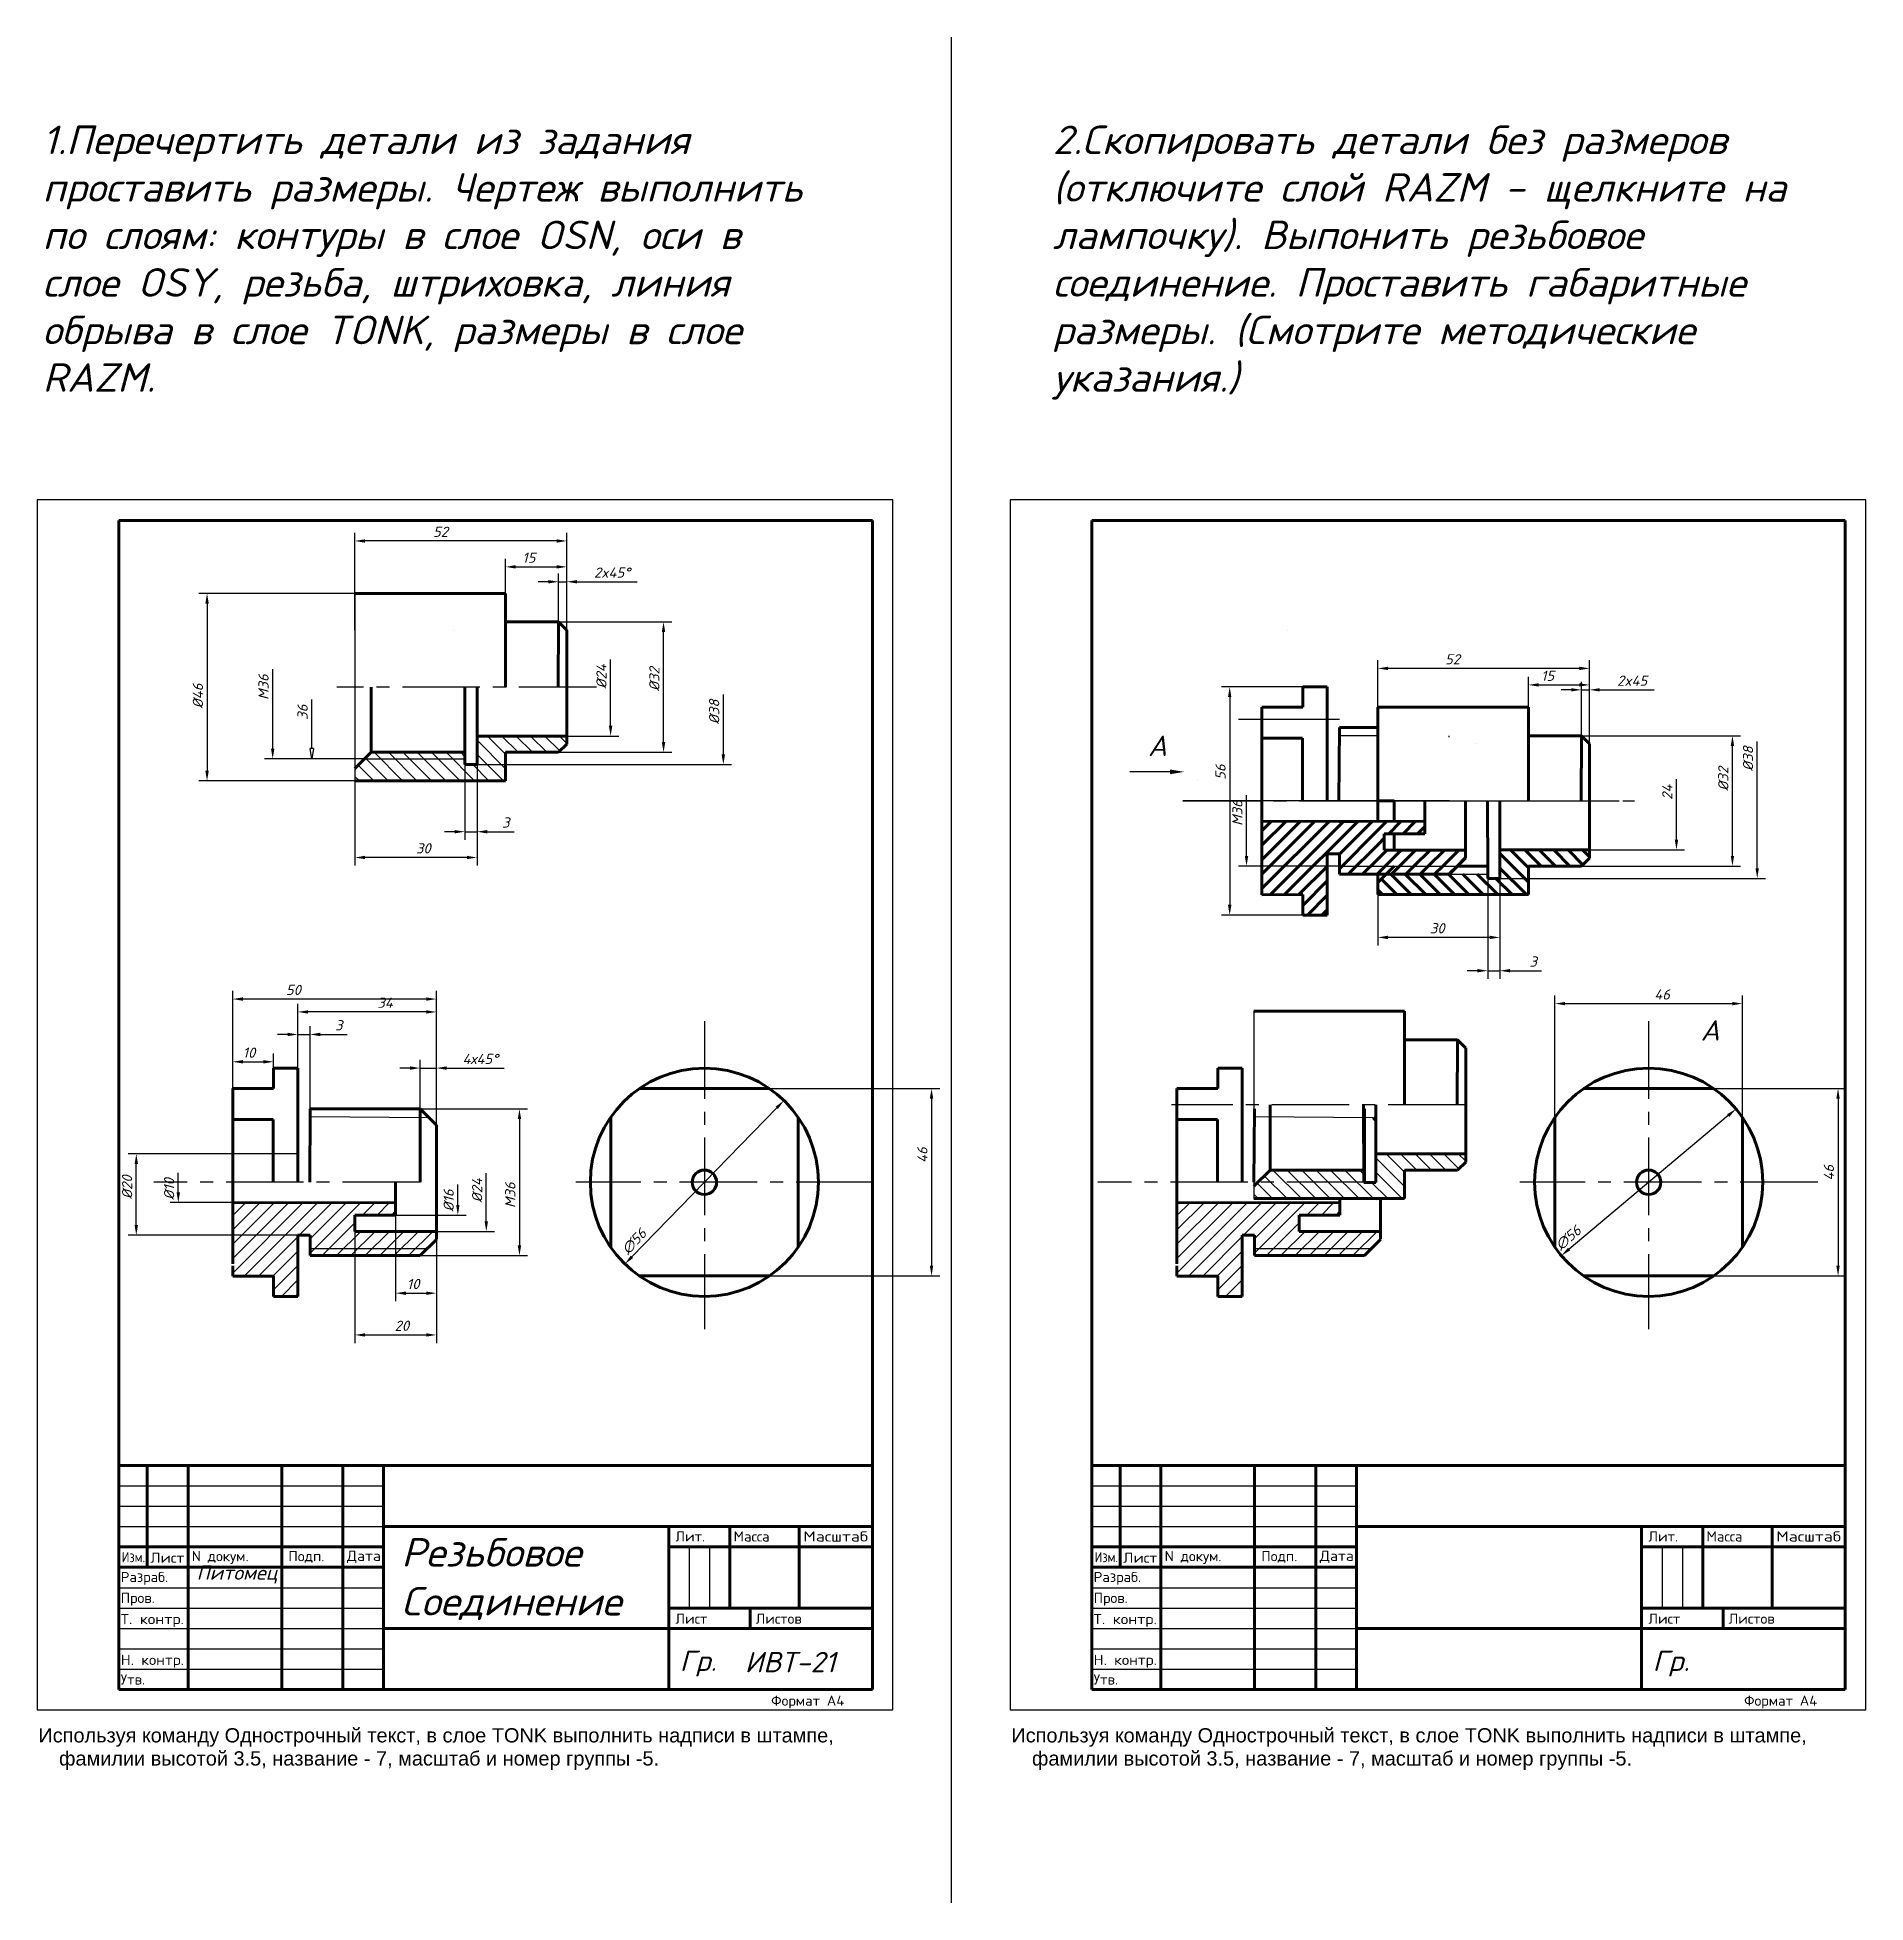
# Model space of a CAD drawing. Header units: millimetres. Extents: x 0 to 449, y -47 to 411.
import ezdxf
from ezdxf import colors
from ezdxf.entities.mleader import LeaderData, LeaderLine
from ezdxf.enums import TextEntityAlignment as Align
from ezdxf.math import Vec2, Vec3

# ---------------------------------------------------------------- set-up
doc = ezdxf.new("R2010")
doc.units = ezdxf.units.MM
doc.linetypes.add('CENTER2', pattern=[28.575, 19.05, -3.175, 3.175, -3.175])
for name, color, linetype, lineweight in [('OSN', 3, 'Continuous', 80), ('OSY', 2, 'CENTER2', 30), ('RAZM', 6, 'Continuous', 30), ('TONK', 1, 'Continuous', 30)]:
    doc.layers.add(name, color=color, linetype=linetype, lineweight=lineweight)
doc.styles.get("Standard").update_dxf_attribs({"font": 'arial.ttf'})
doc.styles.add('наклон', font='simplex.shx', dxfattribs={"oblique": 15})
doc.styles.add('прям', font='simplex.shx')
doc.dimstyles.new('разм', dxfattribs={"dimtxt": 2.5, "dimasz": 2.5, "dimexe": 2, "dimexo": 0, "dimgap": 1, "dimtad": 1, "dimdec": 1, "dimtxsty": 'наклон', "dimcen": 2.5, "dimadec": 0, "dimazin": 0, "dimtfac": 1, "dimtdec": 1, "dimtmove": 0, "dimatfit": 2, "dimfxl": 1, "dimarcsym": 0})
doc.dimstyles.new('разм$3', dxfattribs={"dimtxt": 2.5, "dimasz": 2.5, "dimexe": 2, "dimexo": 0, "dimgap": 1, "dimtad": 1, "dimtoh": 1, "dimdec": 1, "dimtxsty": 'наклон', "dimcen": 2.5, "dimadec": 0, "dimazin": 0, "dimtfac": 1, "dimtdec": 1, "dimtmove": 0, "dimatfit": 2, "dimfxl": 1, "dimarcsym": 0})
pattern_1 = [(45, (0, 0), (-1.767767, 1.767767), [])]

msp = doc.modelspace()

# ---------------------------------------------------------------- texts
at = {"color": 4, "style": 'наклон', "oblique": 15}
for p in [(272.65, 234.16), (408.32, 164.3)]:
    msp.add_text('А', height=5, dxfattribs=at).set_placement(p)
at = {"layer": 'TONK', "style": 'наклон', "oblique": 15}
for s, height, p in [('Резьбовое', 7, (89.34, 35.17)), ('Питомец', 3.5, (39.09, 31.94)), ('Соединение', 7, (89.34, 23.17)), ('Гр. ', 5, (157.69, 9.56)), ('ИВТ-21', 5, (173.65, 9.23)), ('Гр. ', 5, (396.52, 9.56))]:
    msp.add_text(s, height=height, dxfattribs=at).set_placement(p)
at = {"layer": 'TONK', "style": 'прям'}
for s, p in [('Лит.', (156.64, 41.33)), ('Масса', (170.92, 41.33)), ('Лит.', (395.48, 41.33)), ('Масса', (409.76, 41.33)), ('N докум.', (37.9, 36.49)), ('Подп.', (61.64, 36.49)), ('N докум.', (276.74, 36.49)), ('Подп.', (300.48, 36.49)), ('Разраб.', (20.47, 31.37)), ('Разраб.', (259.31, 31.37)), ('Пров.', (20.47, 26.24)), ('Пров.', (259.31, 26.24)), ('Лист', (156.64, 21.14)), ('Листов', (176.34, 21.14)), ('Лист', (395.48, 21.14)), ('Листов', (415.18, 21.14)), ('Утв.', (20.47, 6.22)), ('Утв.', (259.31, 6.22)), ('Формат А4', (180.14, 1.02)), ('Формат А4', (418.98, 1.02))]:
    msp.add_text(s, height=2.5, dxfattribs=at).set_placement(p)
for s, width, p, p2 in [('Масштаб', 0.8667, (188.06, 41.33), (203.95, 41.33)), ('Масштаб', 0.8667, (426.9, 41.33), (442.79, 41.33)), ('Изм.', 0.806012, (20.71, 36.25), (26.46, 36.25)), ('Лист', 0.835981, (27.73, 36.1), (36.08, 36.1)), ('Дата', 0.780249, (75.99, 36.57), (84.35, 36.57)), ('Изм.', 0.806012, (259.54, 36.25), (265.3, 36.25)), ('Лист', 0.835981, (266.56, 36.1), (274.92, 36.1)), ('Дата', 0.780249, (314.83, 36.57), (323.19, 36.57)), ('Т. контр.', 0.881809, (20.47, 21.04), (36.01, 21.04)), ('Т. контр.', 0.881809, (259.31, 21.04), (274.84, 21.04)), ('Н. контр.', 0.847453, (20.47, 11.03), (36.01, 11.03)), ('Н. контр.', 0.847453, (259.31, 11.03), (274.84, 11.03))]:
    msp.add_text(s, height=2.5, dxfattribs=dict(at, width=width)).set_placement(p, p2, align=Align.FIT)
at = {"layer": 'TONK'}
for s, p in [('   Используя команду Однострочный текст, в слое TONK выполнить надписи в штампе,', (-3.8, -7.99)), ('   Используя команду Однострочный текст, в слое TONK выполнить надписи в штампе,', (235.04, -7.99)), (' фамилии высотой 3.5, название - 7, масштаб и номер группы -5. ', (3.98, -13.66)), (' фамилии высотой 3.5, название - 7, масштаб и номер группы -5. ', (242.82, -13.66))]:
    msp.add_text(s, height=3.5, dxfattribs=at).set_placement(p)
at = {"layer": 'TONK', "char_height": 7, "attachment_point": 1, "style": 'наклон'}
for s, insert in [('1.Перечертить детали из задания\\Pпроставить размеры. Чертеж выполнить по слоям: контуры в слое OSN, оси в слое OSY, резьба, штриховка, линия обрыва в слое TONK, размеры в слое RAZM.', (1.29, 388.91)), ('2.Скопировать детали без размеров (отключите слой RAZM - щелкните на лампочку). Выпонить резьбовое соединение. Проставить габаритные размеры. (Смотрите методические указания.)', (249.29, 388.91))]:
    msp.add_mtext_dynamic_manual_height_columns(s, width=204.5532, gutter_width=35, heights=[0], dxfattribs=dict(at, insert=insert))

# ---------------------------------------------------------------- blocks, each defined once
blk = doc.blocks.new('*D1')
at = {"layer": 'Defpoints', "color": 0, "transparency": 16777216}
for p in [(77.97, 274.06), (41.67, 228.06), (77.97, 228.06)]:
    blk.add_point(p, dxfattribs=at)
at = {"layer": 'RAZM', "color": 0, "lineweight": -2, "transparency": 16777216}
for p, q in [((77.97, 274.06), (39.67, 274.06)), ((41.67, 271.56), (41.67, 230.56)), ((77.97, 228.06), (39.67, 228.06))]:
    blk.add_line(p, q, dxfattribs=at)
at = {"layer": 'RAZM', "color": 0, "transparency": 16777216}
for points in [[(41.25, 271.56), (42.09, 271.56), (41.67, 274.06)], [(41.25, 230.56), (42.09, 230.56), (41.67, 228.06)]]:
    blk.add_solid(points, dxfattribs=at)
at = {"layer": 'RAZM', "color": 0, "transparency": 16777216, "insert": (39.42, 248.87), "char_height": 2.5, "attachment_point": 5, "rotation": 90, "style": 'наклон'}
blk.add_mtext('%%C46', dxfattribs=at)
blk = doc.blocks.new('*D2')
at = {"layer": 'Defpoints', "color": 0, "transparency": 16777216}
for p in [(102.17, 263.04), (140.74, 263.04), (129.97, 239.06)]:
    blk.add_point(p, dxfattribs=at)
at = {"layer": 'RAZM', "color": 0, "lineweight": -2, "transparency": 16777216}
for p, q in [((140.74, 241.56), (140.74, 257.87)), ((129.97, 239.06), (142.74, 239.06))]:
    blk.add_line(p, q, dxfattribs=at)
at = {"layer": 'RAZM', "color": 0, "transparency": 16777216}
blk.add_solid([(140.32, 241.56), (141.15, 241.56), (140.74, 239.06)], dxfattribs=at)
at = {"layer": 'RAZM', "color": 0, "transparency": 16777216, "insert": (138.49, 253.66), "char_height": 2.5, "attachment_point": 5, "rotation": 90, "style": 'наклон'}
blk.add_mtext('%%C24', dxfattribs=at)
blk = doc.blocks.new('*D3')
at = {"layer": 'Defpoints', "color": 0, "transparency": 16777216}
for p in [(80.15, 270.02), (168.41, 270.02), (107.95, 232.04)]:
    blk.add_point(p, dxfattribs=at)
at = {"layer": 'RAZM', "color": 0, "lineweight": -2, "transparency": 16777216}
for p, q in [((168.41, 234.54), (168.41, 249.22)), ((107.95, 232.04), (170.41, 232.04))]:
    blk.add_line(p, q, dxfattribs=at)
at = {"layer": 'RAZM', "color": 0, "transparency": 16777216}
blk.add_solid([(167.99, 234.54), (168.82, 234.54), (168.41, 232.04)], dxfattribs=at)
at = {"layer": 'RAZM', "color": 0, "transparency": 16777216, "insert": (166.16, 244.96), "char_height": 2.5, "attachment_point": 5, "rotation": 90, "style": 'наклон'}
blk.add_mtext('%%C38', dxfattribs=at)
blk = doc.blocks.new('*D4')
at = {"layer": 'Defpoints', "color": 0, "transparency": 16777216}
for p in [(127.97, 267.06), (153.73, 267.06), (127.97, 235.06)]:
    blk.add_point(p, dxfattribs=at)
at = {"layer": 'RAZM', "color": 0, "lineweight": -2, "transparency": 16777216}
for p, q in [((127.97, 267.06), (155.73, 267.06)), ((153.73, 237.56), (153.73, 264.56)), ((127.97, 235.06), (155.73, 235.06))]:
    blk.add_line(p, q, dxfattribs=at)
at = {"layer": 'RAZM', "color": 0, "transparency": 16777216}
for points in [[(153.31, 264.56), (154.15, 264.56), (153.73, 267.06)], [(153.31, 237.56), (154.15, 237.56), (153.73, 235.06)]]:
    blk.add_solid(points, dxfattribs=at)
at = {"layer": 'RAZM', "color": 0, "transparency": 16777216, "insert": (151.48, 253.02), "char_height": 2.5, "attachment_point": 5, "rotation": 90, "style": 'наклон'}
blk.add_mtext('%%C32', dxfattribs=at)
blk = doc.blocks.new('*D5')
at = {"layer": 'Defpoints', "color": 0, "transparency": 16777216}
for p in [(77.97, 286.94), (77.97, 265.08), (129.96, 265.08)]:
    blk.add_point(p, dxfattribs=at)
at = {"layer": 'RAZM', "color": 0, "lineweight": -2, "transparency": 16777216}
for p, q in [((77.97, 265.08), (77.97, 288.94)), ((129.96, 265.08), (129.96, 288.94)), ((127.46, 286.94), (80.47, 286.94))]:
    blk.add_line(p, q, dxfattribs=at)
at = {"layer": 'RAZM', "color": 0, "transparency": 16777216}
for points in [[(80.47, 287.35), (80.47, 286.52), (77.97, 286.94)], [(127.46, 287.35), (127.46, 286.52), (129.96, 286.94)]]:
    blk.add_solid(points, dxfattribs=at)
at = {"layer": 'RAZM', "color": 0, "transparency": 16777216, "insert": (98.99, 289.19), "char_height": 2.5, "attachment_point": 5, "style": 'наклон'}
blk.add_mtext('52', dxfattribs=at)
blk = doc.blocks.new('*D6')
at = {"layer": 'Defpoints', "color": 0, "transparency": 16777216}
for p in [(129.96, 280.58), (114.97, 267.06), (129.96, 267.06)]:
    blk.add_point(p, dxfattribs=at)
at = {"layer": 'RAZM', "color": 0, "lineweight": -2, "transparency": 16777216}
for p, q in [((114.97, 267.06), (114.97, 282.58)), ((117.47, 280.58), (127.46, 280.58)), ((129.96, 267.06), (129.96, 282.58))]:
    blk.add_line(p, q, dxfattribs=at)
at = {"layer": 'RAZM', "color": 0, "transparency": 16777216}
for points in [[(117.47, 281), (117.47, 280.16), (114.97, 280.58)], [(127.46, 281), (127.46, 280.16), (129.96, 280.58)]]:
    blk.add_solid(points, dxfattribs=at)
at = {"layer": 'RAZM', "color": 0, "transparency": 16777216, "insert": (120.67, 282.83), "char_height": 2.5, "attachment_point": 5, "style": 'наклон'}
blk.add_mtext('15', dxfattribs=at)
blk = doc.blocks.new('*D7')
at = {"layer": 'Defpoints', "color": 0, "transparency": 16777216}
for p in [(129.96, 276.93), (127.97, 267.06), (129.96, 267.06)]:
    blk.add_point(p, dxfattribs=at)
at = {"layer": 'RAZM', "color": 0, "lineweight": -2, "transparency": 16777216}
for p, q in [((125.47, 276.93), (122.97, 276.93)), ((127.97, 267.06), (127.97, 278.93)), ((127.97, 276.93), (129.96, 276.93)), ((129.96, 267.06), (129.96, 278.93)), ((132.46, 276.93), (147.27, 276.93))]:
    blk.add_line(p, q, dxfattribs=at)
at = {"layer": 'RAZM', "color": 0, "transparency": 16777216}
for points in [[(125.47, 277.34), (125.47, 276.51), (127.97, 276.93)], [(132.46, 277.34), (132.46, 276.51), (129.96, 276.93)]]:
    blk.add_solid(points, dxfattribs=at)
at = {"layer": 'RAZM', "color": 0, "transparency": 16777216, "insert": (141.11, 279.18), "char_height": 2.5, "attachment_point": 5, "style": 'наклон'}
blk.add_mtext('2x45%%D', dxfattribs=at)
blk = doc.blocks.new('_ClosedBlank')
at = {"color": 0, "linetype": 'ByBlock', "lineweight": -2}
for p, q in [((-1, 0.17), (0, 0)), ((-1, 0.17), (-1, -0.17)), ((0, 0), (-1, -0.17))]:
    blk.add_line(p, q, dxfattribs=at)
blk = doc.blocks.new('*D8')
at = {"layer": 'Defpoints', "color": 0, "transparency": 16777216}
for p in [(67.37, 269.5), (104.95, 269.5), (80.38, 233.47)]:
    blk.add_point(p, dxfattribs=at)
at = {"layer": 'RAZM', "color": 0, "lineweight": -2, "transparency": 16777216}
for p, q in [((67.37, 235.97), (67.37, 248.01)), ((80.38, 233.47), (65.37, 233.47))]:
    blk.add_line(p, q, dxfattribs=at)
at = {"layer": 'RAZM', "color": 0, "lineweight": -2, "transparency": 16777216, "xscale": 2.5, "yscale": 2.5, "zscale": 2.5, "rotation": 270}
blk.add_blockref('_ClosedBlank', (67.37, 233.47), dxfattribs=at)
at = {"layer": 'RAZM', "color": 0, "transparency": 16777216, "insert": (65.12, 244.89), "char_height": 2.5, "attachment_point": 5, "rotation": 90, "style": 'наклон'}
blk.add_mtext('36', dxfattribs=at)
blk = doc.blocks.new('*D10')
at = {"layer": 'Defpoints', "color": 0, "transparency": 16777216}
for p in [(77.97, 232.04), (107.95, 232.04), (77.97, 209.24)]:
    blk.add_point(p, dxfattribs=at)
at = {"layer": 'RAZM', "color": 0, "lineweight": -2, "transparency": 16777216}
for p, q in [((77.97, 232.04), (77.97, 207.24)), ((107.95, 232.04), (107.95, 207.24)), ((105.45, 209.24), (80.47, 209.24))]:
    blk.add_line(p, q, dxfattribs=at)
at = {"layer": 'RAZM', "color": 0, "transparency": 16777216}
for points in [[(80.47, 209.66), (80.47, 208.83), (77.97, 209.24)], [(105.45, 209.66), (105.45, 208.83), (107.95, 209.24)]]:
    blk.add_solid(points, dxfattribs=at)
at = {"layer": 'RAZM', "color": 0, "transparency": 16777216, "insert": (94.76, 211.49), "char_height": 2.5, "attachment_point": 5, "style": 'наклон'}
blk.add_mtext('30', dxfattribs=at)
blk = doc.blocks.new('*D11')
at = {"layer": 'Defpoints', "color": 0, "transparency": 16777216}
for p in [(104.95, 232.04), (107.95, 232.04), (104.95, 215.57)]:
    blk.add_point(p, dxfattribs=at)
at = {"layer": 'RAZM', "color": 0, "lineweight": -2, "transparency": 16777216}
for p, q in [((104.95, 232.04), (104.95, 213.57)), ((107.95, 232.04), (107.95, 213.57)), ((102.45, 215.57), (99.95, 215.57)), ((104.95, 215.57), (107.95, 215.57)), ((110.45, 215.57), (117.04, 215.57))]:
    blk.add_line(p, q, dxfattribs=at)
at = {"layer": 'RAZM', "color": 0, "transparency": 16777216}
for points in [[(102.45, 215.98), (102.45, 215.15), (104.95, 215.57)], [(110.45, 215.98), (110.45, 215.15), (107.95, 215.57)]]:
    blk.add_solid(points, dxfattribs=at)
at = {"layer": 'RAZM', "color": 0, "transparency": 16777216, "insert": (115, 217.82), "char_height": 2.5, "attachment_point": 5, "style": 'наклон'}
blk.add_mtext('3', dxfattribs=at)
blk = doc.blocks.new('*D13')
at = {"layer": 'Defpoints', "color": 0, "transparency": 16777216}
for p in [(179.73, 152.51), (179.73, 106.51), (219.52, 106.51)]:
    blk.add_point(p, dxfattribs=at)
at = {"layer": 'RAZM', "color": 0, "lineweight": -2, "transparency": 16777216}
for p, q in [((179.73, 152.51), (221.52, 152.51)), ((219.52, 150.01), (219.52, 109.01)), ((179.73, 106.51), (221.52, 106.51))]:
    blk.add_line(p, q, dxfattribs=at)
at = {"layer": 'RAZM', "color": 0, "transparency": 16777216}
for points in [[(219.1, 150.01), (219.94, 150.01), (219.52, 152.51)], [(219.1, 109.01), (219.93, 109.01), (219.52, 106.51)]]:
    blk.add_solid(points, dxfattribs=at)
at = {"layer": 'RAZM', "color": 0, "transparency": 16777216, "insert": (217.27, 136.18), "char_height": 2.5, "attachment_point": 5, "rotation": 89.9993, "style": 'наклон'}
blk.add_mtext('46', dxfattribs=at)
blk = doc.blocks.new('*D14')
at = {"layer": 'Defpoints', "color": 0, "transparency": 16777216}
for p in [(183.28, 149.58), (144.24, 109.44)]:
    blk.add_point(p, dxfattribs=at)
at = {"layer": 'RAZM', "color": 0, "lineweight": -2, "transparency": 16777216}
blk.add_line((181.54, 147.79), (145.98, 111.23), dxfattribs=at)
at = {"layer": 'RAZM', "color": 0, "transparency": 16777216}
for points in [[(181.24, 148.08), (181.83, 147.5), (183.28, 149.58)], [(145.68, 111.52), (146.28, 110.94), (144.24, 109.44)]]:
    blk.add_solid(points, dxfattribs=at)
at = {"layer": 'RAZM', "color": 0, "transparency": 16777216, "insert": (146.51, 115), "char_height": 2.5, "attachment_point": 5, "rotation": 45.7964, "style": 'наклон'}
blk.add_mtext('∅56', dxfattribs=at)
blk = doc.blocks.new('*D15')
at = {"layer": 'Defpoints', "color": 0, "transparency": 16777216}
for p in [(34.61, 134.51), (47.96, 134.51), (47.96, 124.51)]:
    blk.add_point(p, dxfattribs=at)
at = {"layer": 'RAZM', "color": 0, "lineweight": -2, "transparency": 16777216}
for p, q in [((34.61, 127.01), (34.61, 131.87)), ((47.96, 124.51), (32.61, 124.51))]:
    blk.add_line(p, q, dxfattribs=at)
at = {"layer": 'RAZM', "color": 0, "transparency": 16777216}
blk.add_solid([(34.2, 127.01), (35.03, 127.01), (34.61, 124.51)], dxfattribs=at)
at = {"layer": 'RAZM', "color": 0, "transparency": 16777216, "insert": (32.36, 127.86), "char_height": 2.5, "attachment_point": 5, "rotation": 90, "style": 'наклон'}
blk.add_mtext('%%C10', dxfattribs=at)
blk = doc.blocks.new('*D16')
at = {"layer": 'Defpoints', "color": 0, "transparency": 16777216}
for p in [(24.3, 136.47), (63.96, 136.47), (63.96, 116.5)]:
    blk.add_point(p, dxfattribs=at)
at = {"layer": 'RAZM', "color": 0, "lineweight": -2, "transparency": 16777216}
for p, q in [((63.96, 136.47), (22.3, 136.47)), ((24.3, 119), (24.3, 133.97)), ((63.96, 116.5), (22.3, 116.5))]:
    blk.add_line(p, q, dxfattribs=at)
at = {"layer": 'RAZM', "color": 0, "transparency": 16777216}
for points in [[(23.88, 133.97), (24.72, 133.97), (24.3, 136.47)], [(23.88, 119), (24.72, 119), (24.3, 116.5)]]:
    blk.add_solid(points, dxfattribs=at)
at = {"layer": 'RAZM', "color": 0, "transparency": 16777216, "insert": (22.05, 128.29), "char_height": 2.5, "attachment_point": 5, "rotation": 90, "style": 'наклон'}
blk.add_mtext('%%C20', dxfattribs=at)
blk = doc.blocks.new('*D17')
at = {"layer": 'Defpoints', "color": 0, "transparency": 16777216}
for p in [(77.97, 117.46), (97.96, 117.46), (97.96, 92.04)]:
    blk.add_point(p, dxfattribs=at)
at = {"layer": 'RAZM', "color": 0, "lineweight": -2, "transparency": 16777216}
for p, q in [((77.97, 117.46), (77.97, 90.04)), ((97.96, 117.46), (97.96, 90.04)), ((80.47, 92.04), (95.46, 92.04))]:
    blk.add_line(p, q, dxfattribs=at)
at = {"layer": 'RAZM', "color": 0, "transparency": 16777216}
for points in [[(80.47, 92.46), (80.47, 91.63), (77.97, 92.04)], [(95.46, 92.46), (95.46, 91.63), (97.96, 92.04)]]:
    blk.add_solid(points, dxfattribs=at)
at = {"layer": 'RAZM', "color": 0, "transparency": 16777216, "insert": (89.48, 94.29), "char_height": 2.5, "attachment_point": 5, "style": 'наклон'}
blk.add_mtext('20', dxfattribs=at)
blk = doc.blocks.new('*D18')
at = {"layer": 'Defpoints', "color": 0, "transparency": 16777216}
for p in [(87.97, 121.46), (97.96, 121.46), (97.96, 102.29)]:
    blk.add_point(p, dxfattribs=at)
at = {"layer": 'RAZM', "color": 0, "lineweight": -2, "transparency": 16777216}
for p, q in [((87.97, 121.46), (87.97, 100.29)), ((97.96, 121.46), (97.96, 100.29)), ((90.47, 102.29), (95.46, 102.29))]:
    blk.add_line(p, q, dxfattribs=at)
at = {"layer": 'RAZM', "color": 0, "transparency": 16777216}
for points in [[(90.47, 102.7), (90.47, 101.87), (87.97, 102.29)], [(95.46, 102.7), (95.46, 101.87), (97.96, 102.29)]]:
    blk.add_solid(points, dxfattribs=at)
at = {"layer": 'RAZM', "color": 0, "transparency": 16777216, "insert": (92.27, 104.54), "char_height": 2.5, "attachment_point": 5, "style": 'наклон'}
blk.add_mtext('10', dxfattribs=at)
blk = doc.blocks.new('*D19')
at = {"layer": 'Defpoints', "color": 0, "transparency": 16777216}
for p in [(87.96, 137.47), (103.24, 137.47), (87.96, 121.46)]:
    blk.add_point(p, dxfattribs=at)
at = {"layer": 'RAZM', "color": 0, "lineweight": -2, "transparency": 16777216}
for p, q in [((103.24, 123.96), (103.24, 128.98)), ((87.96, 121.46), (105.24, 121.46))]:
    blk.add_line(p, q, dxfattribs=at)
at = {"layer": 'RAZM', "color": 0, "transparency": 16777216}
blk.add_solid([(102.82, 123.96), (103.65, 123.96), (103.24, 121.46)], dxfattribs=at)
at = {"layer": 'RAZM', "color": 0, "transparency": 16777216, "insert": (100.99, 125.02), "char_height": 2.5, "attachment_point": 5, "rotation": 90, "style": 'наклон'}
blk.add_mtext('%%C16', dxfattribs=at)
blk = doc.blocks.new('*D20')
at = {"layer": 'Defpoints', "color": 0, "transparency": 16777216}
for p in [(97.96, 141.51), (110.22, 141.51), (97.96, 117.46)]:
    blk.add_point(p, dxfattribs=at)
at = {"layer": 'RAZM', "color": 0, "lineweight": -2, "transparency": 16777216}
for p, q in [((110.22, 119.96), (110.22, 131.74)), ((97.96, 117.46), (112.22, 117.46))]:
    blk.add_line(p, q, dxfattribs=at)
at = {"layer": 'RAZM', "color": 0, "transparency": 16777216}
blk.add_solid([(109.8, 119.96), (110.64, 119.96), (110.22, 117.46)], dxfattribs=at)
at = {"layer": 'RAZM', "color": 0, "transparency": 16777216, "insert": (107.97, 127.53), "char_height": 2.5, "attachment_point": 5, "rotation": 90, "style": 'наклон'}
blk.add_mtext('%%C24', dxfattribs=at)
blk = doc.blocks.new('*D21')
at = {"layer": 'Defpoints', "color": 0, "transparency": 16777216}
for p in [(93.96, 147.51), (93.96, 111.51), (118.36, 111.51)]:
    blk.add_point(p, dxfattribs=at)
at = {"layer": 'RAZM', "color": 0, "lineweight": -2, "transparency": 16777216}
for p, q in [((93.96, 147.51), (120.36, 147.51)), ((118.36, 145.01), (118.36, 114.01)), ((93.96, 111.51), (120.36, 111.51))]:
    blk.add_line(p, q, dxfattribs=at)
at = {"layer": 'RAZM', "color": 0, "transparency": 16777216}
for points in [[(117.94, 145.01), (118.78, 145.01), (118.36, 147.51)], [(117.94, 114.01), (118.78, 114.01), (118.36, 111.51)]]:
    blk.add_solid(points, dxfattribs=at)
at = {"layer": 'RAZM', "color": 0, "transparency": 16777216, "insert": (116.11, 126.32), "char_height": 2.5, "attachment_point": 5, "rotation": 90, "style": 'наклон'}
blk.add_mtext('М36', dxfattribs=at)
blk = doc.blocks.new('*D22')
at = {"layer": 'Defpoints', "color": 0, "transparency": 16777216}
for p in [(57.96, 159.09), (47.96, 152.51), (57.96, 152.51)]:
    blk.add_point(p, dxfattribs=at)
at = {"layer": 'RAZM', "color": 0, "lineweight": -2, "transparency": 16777216}
for p, q in [((47.96, 152.51), (47.96, 161.09)), ((57.96, 152.51), (57.96, 161.09)), ((50.46, 159.09), (55.46, 159.09))]:
    blk.add_line(p, q, dxfattribs=at)
at = {"layer": 'RAZM', "color": 0, "transparency": 16777216}
for points in [[(50.46, 159.51), (50.46, 158.67), (47.96, 159.09)], [(55.46, 159.51), (55.46, 158.67), (57.96, 159.09)]]:
    blk.add_solid(points, dxfattribs=at)
at = {"layer": 'RAZM', "color": 0, "transparency": 16777216, "insert": (51.97, 161.34), "char_height": 2.5, "attachment_point": 5, "style": 'наклон'}
blk.add_mtext('10', dxfattribs=at)
blk = doc.blocks.new('*D23')
at = {"layer": 'Defpoints', "color": 0, "transparency": 16777216}
for p in [(47.96, 174.49), (47.96, 143.51), (97.96, 143.51)]:
    blk.add_point(p, dxfattribs=at)
at = {"layer": 'RAZM', "color": 0, "lineweight": -2, "transparency": 16777216}
for p, q in [((47.96, 143.51), (47.96, 176.49)), ((95.46, 174.49), (50.46, 174.49)), ((97.96, 143.51), (97.96, 176.49))]:
    blk.add_line(p, q, dxfattribs=at)
at = {"layer": 'RAZM', "color": 0, "transparency": 16777216}
for points in [[(50.46, 174.91), (50.46, 174.08), (47.96, 174.49)], [(95.46, 174.91), (95.46, 174.08), (97.96, 174.49)]]:
    blk.add_solid(points, dxfattribs=at)
at = {"layer": 'RAZM', "color": 0, "transparency": 16777216, "insert": (62.87, 176.74), "char_height": 2.5, "attachment_point": 5, "style": 'наклон'}
blk.add_mtext('50', dxfattribs=at)
blk = doc.blocks.new('*D24')
at = {"layer": 'Defpoints', "color": 0, "transparency": 16777216}
for p in [(63.96, 165.8), (63.96, 147.51), (66.96, 147.51)]:
    blk.add_point(p, dxfattribs=at)
at = {"layer": 'RAZM', "color": 0, "lineweight": -2, "transparency": 16777216}
for p, q in [((61.46, 165.8), (58.96, 165.8)), ((63.96, 147.51), (63.96, 167.8)), ((63.96, 165.8), (66.96, 165.8)), ((66.96, 147.51), (66.96, 167.8)), ((69.46, 165.8), (76.05, 165.8))]:
    blk.add_line(p, q, dxfattribs=at)
at = {"layer": 'RAZM', "color": 0, "transparency": 16777216}
for points in [[(61.46, 166.22), (61.46, 165.39), (63.96, 165.8)], [(69.46, 166.22), (69.46, 165.39), (66.96, 165.8)]]:
    blk.add_solid(points, dxfattribs=at)
at = {"layer": 'RAZM', "color": 0, "transparency": 16777216, "insert": (74.01, 168.05), "char_height": 2.5, "attachment_point": 5, "style": 'наклон'}
blk.add_mtext('3', dxfattribs=at)
blk = doc.blocks.new('*D25')
at = {"layer": 'Defpoints', "color": 0, "transparency": 16777216}
for p in [(63.96, 171.33), (63.96, 143.51), (97.96, 143.51)]:
    blk.add_point(p, dxfattribs=at)
at = {"layer": 'RAZM', "color": 0, "lineweight": -2, "transparency": 16777216}
for p, q in [((63.96, 143.51), (63.96, 173.33)), ((95.46, 171.33), (66.46, 171.33)), ((97.96, 143.51), (97.96, 173.33))]:
    blk.add_line(p, q, dxfattribs=at)
at = {"layer": 'RAZM', "color": 0, "transparency": 16777216}
for points in [[(66.46, 171.74), (66.46, 170.91), (63.96, 171.33)], [(95.46, 171.74), (95.46, 170.91), (97.96, 171.33)]]:
    blk.add_solid(points, dxfattribs=at)
at = {"layer": 'RAZM', "color": 0, "transparency": 16777216, "insert": (85.37, 173.58), "char_height": 2.5, "attachment_point": 5, "style": 'наклон'}
blk.add_mtext('34', dxfattribs=at)
blk = doc.blocks.new('*D26')
at = {"layer": 'Defpoints', "color": 0, "transparency": 16777216}
for p in [(93.96, 157.55), (93.96, 143.51), (97.96, 143.51)]:
    blk.add_point(p, dxfattribs=at)
at = {"layer": 'RAZM', "color": 0, "lineweight": -2, "transparency": 16777216}
for p, q in [((91.46, 157.55), (88.96, 157.55)), ((93.96, 143.51), (93.96, 159.55)), ((93.96, 157.55), (97.96, 157.55)), ((97.96, 143.51), (97.96, 159.55)), ((100.46, 157.55), (114.57, 157.55))]:
    blk.add_line(p, q, dxfattribs=at)
at = {"layer": 'RAZM', "color": 0, "transparency": 16777216}
for points in [[(91.46, 157.96), (91.46, 157.13), (93.96, 157.55)], [(100.46, 157.96), (100.46, 157.13), (97.96, 157.55)]]:
    blk.add_solid(points, dxfattribs=at)
at = {"layer": 'RAZM', "color": 0, "transparency": 16777216, "insert": (108.77, 159.8), "char_height": 2.5, "width": 8.1847, "attachment_point": 5, "style": 'наклон'}
blk.add_mtext('4х45%%D', dxfattribs=at)
blk = doc.blocks.new('*D27')
at = {"color": 0, "lineweight": -2, "transparency": 16777216}
for p, q in [((57.78, 235.97), (57.78, 255.43)), ((80.38, 233.47), (55.78, 233.47))]:
    blk.add_line(p, q, dxfattribs=at)
at = {"color": 0, "transparency": 16777216}
blk.add_solid([(57.36, 235.97), (58.2, 235.97), (57.78, 233.47)], dxfattribs=at)
at = {"layer": 'Defpoints', "color": 0, "transparency": 16777216}
for p in [(57.78, 274.06), (77.97, 274.06), (80.38, 233.47)]:
    blk.add_point(p, dxfattribs=at)
at = {"color": 0, "transparency": 16777216, "insert": (55.53, 251.05), "char_height": 2.5, "attachment_point": 5, "rotation": 90, "style": 'наклон'}
blk.add_mtext('М36', dxfattribs=at)
blk = doc.blocks.new('*D28')
at = {"layer": 'Defpoints', "color": 0, "transparency": 16777216}
for p in [(329.06, 255.65), (329.06, 237.1), (381.06, 237.1)]:
    blk.add_point(p, dxfattribs=at)
at = {"layer": 'RAZM', "color": 0, "lineweight": -2, "transparency": 16777216}
for p, q in [((329.06, 237.1), (329.06, 257.65)), ((381.06, 237.1), (381.06, 257.65)), ((378.56, 255.65), (331.56, 255.65))]:
    blk.add_line(p, q, dxfattribs=at)
at = {"layer": 'RAZM', "color": 0, "transparency": 16777216}
for points in [[(331.56, 256.07), (331.56, 255.24), (329.06, 255.65)], [(378.56, 256.07), (378.56, 255.24), (381.06, 255.65)]]:
    blk.add_solid(points, dxfattribs=at)
at = {"layer": 'RAZM', "color": 0, "transparency": 16777216, "insert": (347.41, 257.9), "char_height": 2.5, "attachment_point": 5, "style": 'наклон'}
blk.add_mtext('52', dxfattribs=at)
blk = doc.blocks.new('*D29')
at = {"layer": 'Defpoints', "color": 0, "transparency": 16777216}
for p in [(379.06, 239.12), (416.13, 239.12), (379.06, 207.12)]:
    blk.add_point(p, dxfattribs=at)
at = {"layer": 'RAZM', "color": 0, "lineweight": -2, "transparency": 16777216}
for p, q in [((379.06, 239.12), (418.13, 239.12)), ((416.13, 209.62), (416.13, 236.62)), ((379.06, 207.12), (418.13, 207.12))]:
    blk.add_line(p, q, dxfattribs=at)
at = {"layer": 'RAZM', "color": 0, "transparency": 16777216}
for points in [[(415.71, 236.62), (416.54, 236.62), (416.13, 239.12)], [(415.71, 209.62), (416.54, 209.62), (416.13, 207.12)]]:
    blk.add_solid(points, dxfattribs=at)
at = {"layer": 'RAZM', "color": 0, "transparency": 16777216, "insert": (413.88, 228.52), "char_height": 2.5, "attachment_point": 5, "rotation": 90, "style": 'наклон'}
blk.add_mtext('%%C32', dxfattribs=at)
blk = doc.blocks.new('*D30')
at = {"layer": 'Defpoints', "color": 0, "transparency": 16777216}
for p in [(316.63, 251.12), (292.71, 195.12), (316.63, 195.12)]:
    blk.add_point(p, dxfattribs=at)
at = {"layer": 'RAZM', "color": 0, "lineweight": -2, "transparency": 16777216}
for p, q in [((316.63, 251.12), (290.71, 251.12)), ((292.71, 248.62), (292.71, 197.62)), ((316.63, 195.12), (290.71, 195.12))]:
    blk.add_line(p, q, dxfattribs=at)
at = {"layer": 'RAZM', "color": 0, "transparency": 16777216}
for points in [[(292.29, 248.62), (293.13, 248.62), (292.71, 251.12)], [(292.29, 197.62), (293.13, 197.62), (292.71, 195.12)]]:
    blk.add_solid(points, dxfattribs=at)
at = {"layer": 'RAZM', "color": 0, "transparency": 16777216, "insert": (290.46, 230.19), "char_height": 2.5, "attachment_point": 5, "rotation": 90, "style": 'наклон'}
blk.add_mtext('56', dxfattribs=at)
blk = doc.blocks.new('*D31')
at = {"layer": 'Defpoints', "color": 0, "transparency": 16777216}
for p in [(418.56, 173.37), (372.56, 145.48), (418.56, 145.48)]:
    blk.add_point(p, dxfattribs=at)
at = {"layer": 'RAZM', "color": 0, "lineweight": -2, "transparency": 16777216}
for p, q in [((372.56, 145.48), (372.56, 175.37)), ((418.56, 145.48), (418.56, 175.37)), ((375.06, 173.37), (416.06, 173.37))]:
    blk.add_line(p, q, dxfattribs=at)
at = {"layer": 'RAZM', "color": 0, "transparency": 16777216}
for points in [[(375.06, 173.79), (375.06, 172.95), (372.56, 173.37)], [(416.06, 173.79), (416.06, 172.95), (418.56, 173.37)]]:
    blk.add_solid(points, dxfattribs=at)
at = {"layer": 'RAZM', "color": 0, "transparency": 16777216, "insert": (398.86, 175.62), "char_height": 2.5, "attachment_point": 5, "style": 'наклон'}
blk.add_mtext('46', dxfattribs=at)
blk = doc.blocks.new('*D32')
at = {"layer": 'Defpoints', "color": 0, "transparency": 16777216}
for p in [(411.53, 152.51), (411.53, 106.51), (442.05, 106.51)]:
    blk.add_point(p, dxfattribs=at)
at = {"layer": 'RAZM', "color": 0, "lineweight": -2, "transparency": 16777216}
for p, q in [((411.53, 152.51), (444.05, 152.51)), ((442.05, 150.01), (442.05, 109.01)), ((411.53, 106.51), (444.05, 106.51))]:
    blk.add_line(p, q, dxfattribs=at)
at = {"layer": 'RAZM', "color": 0, "transparency": 16777216}
for points in [[(441.63, 150.01), (442.46, 150.01), (442.05, 152.51)], [(441.63, 109.01), (442.46, 109.01), (442.05, 106.51)]]:
    blk.add_solid(points, dxfattribs=at)
at = {"layer": 'RAZM', "color": 0, "transparency": 16777216, "insert": (439.8, 131.85), "char_height": 2.5, "attachment_point": 5, "rotation": 90, "style": 'наклон'}
blk.add_mtext('46', dxfattribs=at)
blk = doc.blocks.new('*D33')
at = {"layer": 'Defpoints', "color": 0, "transparency": 16777216}
for p in [(417.01, 147.51), (374.12, 111.5)]:
    blk.add_point(p, dxfattribs=at)
at = {"layer": 'RAZM', "color": 0, "lineweight": -2, "transparency": 16777216}
blk.add_line((415.09, 145.91), (376.03, 113.11), dxfattribs=at)
at = {"layer": 'RAZM', "color": 0, "transparency": 16777216}
for points in [[(414.82, 146.22), (415.36, 145.59), (417.01, 147.51)], [(375.77, 113.43), (376.3, 112.79), (374.12, 111.5)]]:
    blk.add_solid(points, dxfattribs=at)
at = {"layer": 'RAZM', "color": 0, "transparency": 16777216, "insert": (375.83, 115.88), "char_height": 2.5, "attachment_point": 5, "rotation": 40.0191, "style": 'наклон'}
blk.add_mtext('∅56', dxfattribs=at)
blk = doc.blocks.new('*D34')
at = {"layer": 'Defpoints', "color": 0, "transparency": 16777216}
for p in [(356.04, 205.12), (359.04, 205.12), (359.04, 181.44)]:
    blk.add_point(p, dxfattribs=at)
at = {"layer": 'RAZM', "color": 0, "lineweight": -2, "transparency": 16777216}
for p, q in [((356.04, 205.12), (356.04, 179.44)), ((359.04, 205.12), (359.04, 179.44)), ((353.54, 181.44), (351.04, 181.44)), ((356.04, 181.44), (359.04, 181.44)), ((361.54, 181.44), (369.27, 181.44))]:
    blk.add_line(p, q, dxfattribs=at)
at = {"layer": 'RAZM', "color": 0, "transparency": 16777216}
for points in [[(353.54, 181.86), (353.54, 181.03), (356.04, 181.44)], [(361.54, 181.86), (361.54, 181.03), (359.04, 181.44)]]:
    blk.add_solid(points, dxfattribs=at)
at = {"layer": 'RAZM', "color": 0, "transparency": 16777216, "insert": (367.22, 183.69), "char_height": 2.5, "attachment_point": 5, "style": 'наклон'}
blk.add_mtext('3', dxfattribs=at)
blk = doc.blocks.new('*D35')
at = {"layer": 'Defpoints', "color": 0, "transparency": 16777216}
for p in [(381.06, 251.6), (366.06, 239.12), (381.06, 239.12)]:
    blk.add_point(p, dxfattribs=at)
at = {"layer": 'RAZM', "color": 0, "lineweight": -2, "transparency": 16777216}
for p, q in [((366.06, 239.12), (366.06, 253.6)), ((381.06, 239.12), (381.06, 253.6)), ((368.56, 251.6), (378.56, 251.6))]:
    blk.add_line(p, q, dxfattribs=at)
at = {"layer": 'RAZM', "color": 0, "transparency": 16777216}
for points in [[(368.56, 252.02), (368.56, 251.19), (366.06, 251.6)], [(378.56, 252.02), (378.56, 251.19), (381.06, 251.6)]]:
    blk.add_solid(points, dxfattribs=at)
at = {"layer": 'RAZM', "color": 0, "transparency": 16777216, "insert": (370.76, 253.85), "char_height": 2.5, "attachment_point": 5, "style": 'наклон'}
blk.add_mtext('15', dxfattribs=at)
blk = doc.blocks.new('*D36')
at = {"layer": 'Defpoints', "color": 0, "transparency": 16777216}
for p in [(379.05, 250.39), (379.05, 237.1), (381.06, 237.1)]:
    blk.add_point(p, dxfattribs=at)
at = {"layer": 'RAZM', "color": 0, "lineweight": -2, "transparency": 16777216}
for p, q in [((379.05, 237.1), (379.05, 252.39)), ((381.06, 237.1), (381.06, 252.39)), ((376.55, 250.39), (374.05, 250.39)), ((379.05, 250.39), (381.06, 250.39)), ((383.56, 250.39), (396.94, 250.39))]:
    blk.add_line(p, q, dxfattribs=at)
at = {"layer": 'RAZM', "color": 0, "transparency": 16777216}
for points in [[(376.55, 250.81), (376.55, 249.98), (379.05, 250.39)], [(383.56, 250.81), (383.56, 249.98), (381.06, 250.39)]]:
    blk.add_solid(points, dxfattribs=at)
at = {"layer": 'RAZM', "color": 0, "transparency": 16777216, "insert": (391.5, 252.64), "char_height": 2.5, "attachment_point": 5, "style": 'наклон'}
blk.add_mtext('2x45', dxfattribs=at)
blk = doc.blocks.new('*D37')
at = {"layer": 'Defpoints', "color": 0, "transparency": 16777216}
for p in [(381.06, 235.12), (402.39, 235.12), (381.06, 211.12)]:
    blk.add_point(p, dxfattribs=at)
at = {"layer": 'RAZM', "color": 0, "lineweight": -2, "transparency": 16777216}
for p, q in [((402.39, 213.62), (402.39, 228.45)), ((381.06, 211.12), (404.39, 211.12))]:
    blk.add_line(p, q, dxfattribs=at)
at = {"layer": 'RAZM', "color": 0, "transparency": 16777216}
blk.add_solid([(401.97, 213.62), (402.8, 213.62), (402.39, 211.12)], dxfattribs=at)
at = {"layer": 'RAZM', "color": 0, "transparency": 16777216, "insert": (400.14, 225.25), "char_height": 2.5, "attachment_point": 5, "rotation": 90, "style": 'наклон'}
blk.add_mtext('24', dxfattribs=at)
blk = doc.blocks.new('*D38')
at = {"layer": 'Defpoints', "color": 0, "transparency": 16777216}
for p in [(296.85, 243.12), (319.63, 243.12), (319.63, 207.12)]:
    blk.add_point(p, dxfattribs=at)
at = {"layer": 'RAZM', "color": 0, "lineweight": -2, "transparency": 16777216}
for p, q in [((319.63, 243.12), (294.85, 243.12)), ((296.85, 209.62), (296.85, 224.52)), ((319.63, 207.12), (294.85, 207.12))]:
    blk.add_line(p, q, dxfattribs=at)
at = {"layer": 'RAZM', "color": 0, "transparency": 16777216}
blk.add_solid([(296.43, 209.62), (297.26, 209.62), (296.85, 207.12)], dxfattribs=at)
at = {"layer": 'RAZM', "color": 0, "transparency": 16777216, "insert": (294.6, 220.13), "char_height": 2.5, "attachment_point": 5, "rotation": 90, "style": 'наклон'}
blk.add_mtext('М36', dxfattribs=at)
blk = doc.blocks.new('*D39')
at = {"layer": 'Defpoints', "color": 0, "transparency": 16777216}
for p in [(329.06, 204.1), (359.04, 204.1), (329.06, 189.62)]:
    blk.add_point(p, dxfattribs=at)
at = {"layer": 'RAZM', "color": 0, "lineweight": -2, "transparency": 16777216}
for p, q in [((329.06, 204.1), (329.06, 187.62)), ((359.04, 204.1), (359.04, 187.62)), ((356.54, 189.62), (331.56, 189.62))]:
    blk.add_line(p, q, dxfattribs=at)
at = {"layer": 'RAZM', "color": 0, "transparency": 16777216}
for points in [[(331.56, 190.03), (331.56, 189.2), (329.06, 189.62)], [(356.54, 190.03), (356.54, 189.2), (359.04, 189.62)]]:
    blk.add_solid(points, dxfattribs=at)
at = {"layer": 'RAZM', "color": 0, "transparency": 16777216, "insert": (343.66, 191.87), "char_height": 2.5, "attachment_point": 5, "style": 'наклон'}
blk.add_mtext('30', dxfattribs=at)
blk = doc.blocks.new('*D40')
at = {"layer": 'Defpoints', "color": 0, "transparency": 16777216}
for p in [(359.04, 242.14), (422.21, 242.14), (359.04, 204.1)]:
    blk.add_point(p, dxfattribs=at)
at = {"layer": 'RAZM', "color": 0, "lineweight": -2, "transparency": 16777216}
for p, q in [((422.21, 206.6), (422.21, 237.74)), ((359.04, 204.1), (424.21, 204.1))]:
    blk.add_line(p, q, dxfattribs=at)
at = {"layer": 'RAZM', "color": 0, "transparency": 16777216}
blk.add_solid([(421.79, 206.6), (422.62, 206.6), (422.21, 204.1)], dxfattribs=at)
at = {"layer": 'RAZM', "color": 0, "transparency": 16777216, "insert": (419.96, 233.48), "char_height": 2.5, "attachment_point": 5, "rotation": 90, "style": 'наклон'}
blk.add_mtext('%%C38', dxfattribs=at)

# ---------------------------------------------------------------- dimensions: what is measured, and where the dimension line sits
at = {"color": 40, "true_color": 0xf8d731}
dim = msp.add_linear_dim(base=(57.78, 274.06), p1=(80.38, 233.47), p2=(77.97, 274.06), angle=90, text='М36', dimstyle='разм', override={"dimse2": 1, "dimsd2": 1}, dxfattribs=at)
dim.commit()
dim.dimension.update_dxf_attribs({"geometry": '*D27', "text_midpoint": (57.78, 251.05), "dimtype": 160})
at = {"layer": 'RAZM', "color": 6}
dim = msp.add_linear_dim(base=(77.97, 286.94), p1=(129.96, 265.08), p2=(77.97, 265.08), dimstyle='разм', dxfattribs=at)
dim.commit()
dim.dimension.update_dxf_attribs({"geometry": '*D5', "text_midpoint": (98.99, 286.94), "dimtype": 160})
at = {"layer": 'RAZM'}
for base, p1, p2, picture, middle in [((129.96, 280.58), (114.97, 267.06), (129.96, 267.06), '*D6', (120.67, 280.58)), ((329.06, 255.65), (381.06, 237.1), (329.06, 237.1), '*D28', (347.41, 255.65)), ((381.06, 251.6), (366.06, 239.12), (381.06, 239.12), '*D35', (370.76, 251.6)), ((77.97, 209.24), (107.95, 232.04), (77.97, 232.04), '*D10', (94.76, 209.24)), ((104.95, 215.57), (107.95, 232.04), (104.95, 232.04), '*D11', (115, 215.57)), ((329.06, 189.62), (359.04, 204.1), (329.06, 204.1), '*D39', (343.66, 189.62)), ((359.04, 181.44), (356.04, 205.12), (359.04, 205.12), '*D34', (367.22, 181.44)), ((47.96, 174.49), (97.96, 143.51), (47.96, 143.51), '*D23', (62.87, 174.49)), ((63.96, 171.33), (97.96, 143.51), (63.96, 143.51), '*D25', (85.37, 171.33)), ((418.56, 173.37), (372.56, 145.48), (418.56, 145.48), '*D31', (398.86, 173.37)), ((63.96, 165.8), (66.96, 147.51), (63.96, 147.51), '*D24', (74.01, 165.8)), ((57.96, 159.09), (47.96, 152.51), (57.96, 152.51), '*D22', (51.97, 159.09)), ((97.96, 102.29), (87.97, 121.46), (97.96, 121.46), '*D18', (92.27, 102.29)), ((97.96, 92.04), (77.97, 117.46), (97.96, 117.46), '*D17', (89.48, 92.04))]:
    dim = msp.add_linear_dim(base=base, p1=p1, p2=p2, dimstyle='разм', dxfattribs=at)
    dim.commit()
    dim.dimension.update_dxf_attribs({"geometry": picture, "text_midpoint": middle, "dimtype": 160})
for base, p1, p2, text, picture, middle in [((129.96, 276.93), (127.97, 267.06), (129.96, 267.06), '<>x45%%D', '*D7', (141.11, 276.93)), ((379.05, 250.39), (381.06, 237.1), (379.05, 237.1), '<>x45', '*D36', (391.5, 250.39)), ((93.96, 157.55), (97.96, 143.51), (93.96, 143.51), '<>х45%%D', '*D26', (108.77, 157.55))]:
    dim = msp.add_linear_dim(base=base, p1=p1, p2=p2, text=text, dimstyle='разм', dxfattribs=at)
    dim.commit()
    dim.dimension.update_dxf_attribs({"geometry": picture, "text_midpoint": middle, "dimtype": 160})
for base, p1, p2, text, picture, middle, dimtype in [((41.67, 228.06), (77.97, 274.06), (77.97, 228.06), '%%C<>', '*D1', (41.67, 248.87), 160), ((153.73, 267.06), (127.97, 235.06), (127.97, 267.06), '%%C<>', '*D4', (153.73, 253.02), 160), ((416.13, 239.12), (379.06, 207.12), (379.06, 239.12), '%%C<>', '*D29', (416.13, 228.52), 161), ((118.36, 111.51), (93.96, 147.51), (93.96, 111.51), 'М<>', '*D21', (118.36, 126.32), 160), ((24.3, 136.47), (63.96, 116.5), (63.96, 136.47), '%%C<>', '*D16', (24.3, 128.29), 160)]:
    dim = msp.add_linear_dim(base=base, p1=p1, p2=p2, angle=90, text=text, dimstyle='разм', dxfattribs=at)
    dim.commit()
    dim.dimension.update_dxf_attribs({"geometry": picture, "text_midpoint": middle, "dimtype": dimtype})
for base, p1, p2, override, picture, middle in [((67.37, 269.5), (80.38, 233.47), (104.95, 269.5), {"dimblk1": 'ClosedBlank', "dimsah": 1, "dimse2": 1, "dimsd2": 1}, '*D8', (67.37, 244.89)), ((402.39, 235.12), (381.06, 211.12), (381.06, 235.12), {"dimse2": 1, "dimsd2": 1}, '*D37', (402.39, 225.25))]:
    dim = msp.add_linear_dim(base=base, p1=p1, p2=p2, angle=90, dimstyle='разм', override=override, dxfattribs=at)
    dim.commit()
    dim.dimension.update_dxf_attribs({"geometry": picture, "text_midpoint": middle, "dimtype": 160})
for base, p1, p2, text, override, picture, middle in [((168.41, 270.02), (107.95, 232.04), (80.15, 270.02), '%%C<>', {"dimse2": 1, "dimsd2": 1}, '*D3', (168.41, 244.96)), ((140.74, 263.04), (129.97, 239.06), (102.17, 263.04), '%%C<>', {"dimse2": 1, "dimsd2": 1}, '*D2', (140.74, 253.66)), ((296.85, 243.12), (319.63, 207.12), (319.63, 243.12), 'М<>', {"dimsd2": 1}, '*D38', (296.85, 220.13)), ((422.21, 242.14), (359.04, 204.1), (359.04, 242.14), '%%C<>', {"dimse2": 1, "dimsd2": 1}, '*D40', (422.21, 233.48)), ((103.24, 137.47), (87.96, 121.46), (87.96, 137.47), '%%C<>', {"dimse2": 1, "dimsd2": 1}, '*D19', (103.24, 125.02)), ((110.2184, 141.5102), (97.9606, 117.4633), (97.9606, 141.5102), '%%C<>', {"dimse2": 1, "dimsd2": 1}, '*D20', (110.2184, 127.5341)), ((34.61, 134.51), (47.96, 124.51), (47.96, 134.51), '%%C<>', {"dimse2": 1, "dimsd2": 1}, '*D15', (34.61, 127.86))]:
    dim = msp.add_linear_dim(base=base, p1=p1, p2=p2, angle=90, text=text, dimstyle='разм', override=override, dxfattribs=at)
    dim.commit()
    dim.dimension.update_dxf_attribs({"geometry": picture, "text_midpoint": middle, "dimtype": 160})
for base, p1, p2, angle, picture, middle, dimtype in [((292.71, 195.12), (316.63, 251.12), (316.63, 195.12), 270, '*D30', (292.71, 230.19), 161), ((219.52, 106.51), (179.73, 152.51), (179.73, 106.51), 269.9993, '*D13', (219.52, 136.18), 161), ((442.05, 106.51), (411.53, 152.51), (411.53, 106.51), 90, '*D32', (442.05, 131.85), 160)]:
    dim = msp.add_linear_dim(base=base, p1=p1, p2=p2, angle=angle, dimstyle='разм', dxfattribs=at)
    dim.commit()
    dim.dimension.update_dxf_attribs({"geometry": picture, "text_midpoint": middle, "dimtype": dimtype})
for p1, p2, picture, middle in [((183.28, 149.58), (144.24, 109.44), '*D14', (148.12, 113.43)), ((417.01, 147.51), (374.12, 111.5), '*D33', (377.27, 114.15))]:
    dim = msp.add_diameter_dim_2p(p1=p1, p2=p2, dimstyle='разм$3', dxfattribs=at)
    dim.commit()
    dim.dimension.update_dxf_attribs({"geometry": picture, "text_midpoint": middle, "dimtype": 163})

# ---------------------------------------------------------------- hatches: boundary and pattern name
at = {"layer": 'OSN'}
h = msp.add_hatch(dxfattribs=at)
h.set_pattern_fill('_USER', color=1, scale=2.5, angle=45, pattern_type=0)
h.set_pattern_definition(pattern_1)
h.paths.add_polyline_path([(329.06, 218.09), (300.63, 218.12), (300.63, 200.11), (310.63, 200.12), (310.63, 195.12), (316.63, 195.12), (316.63, 200.11), (316.63, 210.11), (319.63, 210.12), (319.63, 207.12), (329.06, 207.12)])
h.paths.add_polyline_path([(329.06, 207.12), (319.63, 207.12), (319.63, 205.12), (329.06, 205.12)], flags=17)
h = msp.add_hatch(dxfattribs=at)
h.set_pattern_fill('_USER', color=1, scale=2.5, angle=45, pattern_type=0)
h.set_pattern_definition(pattern_1)
h.paths.add_polyline_path([(333.06, 211.07), (330.64, 211.07), (330.64, 215.07), (333.06, 215.07), (333.06, 218.08), (329.06, 218.09), (329.06, 207.12), (333.06, 207.12)])
h.paths.add_polyline_path([(340.63, 218.07), (333.06, 218.08), (333.06, 215.07), (340.63, 215.07)])
h.paths.add_polyline_path([(350.63, 209.07), (350.63, 211.07), (333.06, 211.07), (333.06, 207.12), (348.66, 207.12)])
h = msp.add_hatch(dxfattribs=at)
h.set_pattern_fill('_USER', color=1, scale=2.5, angle=315, pattern_type=0)
h.set_pattern_definition([(315, (0, 0), (1.767767, 1.767767), [])])
h.paths.add_polyline_path([(366.06, 207.12), (379.06, 207.12), (381.06, 209.1), (381.06, 211.12), (359.04, 211.12), (359.04, 204.1), (356.04, 204.1), (356.04, 205.12), (346.63, 205.12), (331.07, 205.12), (329.06, 203.12), (329.06, 200.12), (366.06, 200.12)])
h = msp.add_hatch(dxfattribs=at)
h.set_pattern_fill('_USER', color=1, scale=2.5, angle=45, pattern_type=0)
h.set_pattern_definition(pattern_1)
h.paths.add_polyline_path([(333.06, 207.09), (333.06, 207.12), (329.06, 207.12), (329.06, 205.12), (331.07, 205.12)])
h = msp.add_hatch(dxfattribs=at)
h.set_pattern_fill('_USER', color=1, scale=2.5, angle=45, pattern_type=0)
h.set_pattern_definition(pattern_1)
h.paths.add_polyline_path([(348.66, 207.12), (333.09, 207.12), (331.07, 205.12), (346.63, 205.12)])
at = {"layer": 'TONK'}
h = msp.add_hatch(dxfattribs=at)
h.set_pattern_fill('_USER', color=256, scale=2.5, angle=135, pattern_type=0)
h.set_pattern_definition([(135, (27.806, 0), (-1.767767, -1.767767), [])])
h.paths.add_polyline_path([(114.97, 228.06), (114.97, 235.06), (127.97, 235.06), (129.97, 237.05), (129.97, 239.06), (107.95, 239.06), (107.95, 232.04), (104.95, 232.04), (104.95, 235.06), (81.97, 235.06), (77.97, 231.06), (77.97, 228.06)])
h = msp.add_hatch(dxfattribs=at)
h.set_pattern_fill('_USER', color=256, scale=2.5, angle=135, pattern_type=0)
h.set_pattern_definition([(135, (248.4705, -102.555), (-1.767767, -1.767767), [])])
h.paths.add_polyline_path([(335.64, 125.51), (335.64, 132.51), (348.64, 132.51), (350.64, 134.49), (350.64, 136.51), (328.62, 136.51), (328.62, 129.49), (325.62, 129.49), (325.61, 132.51), (302.64, 132.51), (298.64, 128.51), (298.64, 125.51)])
h = msp.add_hatch(dxfattribs=at)
h.set_pattern_fill('_USER', color=256, scale=2.5, angle=45, pattern_type=0)
h.set_pattern_definition([(45, (-7e-15, -46.795), (-1.767767, 1.767767), [])])
h.paths.add_polyline_path([(63.96, 116.5), (66.96, 116.51), (66.96, 111.51), (93.96, 111.51), (97.96, 115.46), (97.96, 117.46), (77.97, 117.46), (77.97, 121.46), (87.96, 121.46), (87.96, 124.46), (47.96, 124.51), (47.96, 109.51), (47.96, 109), (47.96, 106.5), (57.96, 106.5), (57.96, 101.51), (63.96, 101.51), (63.96, 106.5)])
h = msp.add_hatch(dxfattribs=at)
h.set_pattern_fill('_USER', color=256, scale=2.5, angle=45, pattern_type=0)
h.set_pattern_definition([(45, (231.8052, -46.795), (-1.767767, 1.767767), [])])
h.paths.add_polyline_path([(295.77, 116.5), (298.77, 116.51), (298.77, 111.51), (325.77, 111.51), (329.77, 115.46), (329.77, 117.46), (309.78, 117.46), (309.78, 121.46), (319.77, 121.46), (319.77, 124.46), (279.77, 124.51), (279.77, 109.51), (279.77, 109), (279.77, 106.5), (289.77, 106.5), (289.77, 101.51), (295.77, 101.51), (295.77, 106.5)])

# ---------------------------------------------------------------- linework, layer by layer
for p, q in [((306.79, 265.06), (306.8, 265.05)), ((310.63, 246.12), (310.63, 251.12)), ((310.63, 251.12), (316.63, 251.12)), ((316.63, 246.12), (316.63, 251.12)), ((300.63, 243.69), (300.63, 246.12)), ((310.63, 246.12), (300.63, 246.12)), ((300.63, 216.12), (300.63, 243.69)), ((316.63, 241.12), (316.63, 246.12)), ((329.06, 246.12), (366.06, 246.12)), ((366.06, 246.12), (366.06, 239.12)), ((300.62, 238.55), (310.61, 238.55)), ((310.61, 238.55), (310.55, 223.12)), ((316.63, 241.12), (316.63, 223.12)), ((319.63, 241.12), (319.53, 223.12)), ((329.06, 239.08), (319.62, 239.15)), ((319.63, 241.12), (329.06, 241.12)), ((346.63, 238.95), (346.4, 238.95)), ((366.06, 239.12), (379.06, 239.12)), ((366.06, 239.12), (366.06, 223.12)), ((379.06, 239.12), (378.96, 223.12)), ((379.06, 239.12), (381.04, 237.13)), ((353.24, 237.12), (353.25, 237.1)), ((381.06, 237.1), (381.06, 223.1)), ((284.8, 228.04), (284.8, 228.06)), ((346.63, 223.12), (281.24, 223.12)), ((300.63, 223.12), (300.63, 203.12)), ((388.32, 223.1), (324.64, 223.1)), ((340.63, 215.07), (340.63, 223.12)), ((350.63, 223.12), (350.63, 209.12)), ((356.04, 204.1), (356.02, 223.1)), ((359.04, 204.1), (359.04, 223.1)), ((381.06, 223.1), (381.06, 209.1)), ((300.63, 218.12), (340.63, 218.07)), ((340.64, 215.07), (330.64, 215.07)), ((330.64, 215.07), (330.64, 211.07)), ((330.64, 211.07), (350.63, 211.07)), ((381.06, 211.12), (359.06, 211.12)), ((319.63, 210.12), (316.63, 210.11)), ((316.63, 210.11), (316.63, 200.11)), ((319.63, 205.12), (319.63, 210.12)), ((319.63, 207.12), (348.42, 207.12)), ((346.63, 205.12), (350.63, 209.07)), ((366.06, 200.12), (366.06, 207.12)), ((366.06, 207.12), (379.06, 207.12)), ((379.06, 207.12), (381.06, 209.1)), ((300.63, 202.61), (300.63, 200.11)), ((346.63, 205.12), (319.63, 205.12)), ((359.04, 204.1), (356.04, 204.1)), ((310.63, 200.11), (300.63, 200.11)), ((310.63, 200.12), (310.63, 195.12)), ((316.63, 195.12), (316.63, 200.11)), ((329.06, 200.12), (366.06, 200.12)), ((329.06, 200.12), (359.06, 200.1)), ((331.25, 200.1), (331.25, 200.12)), ((310.63, 195.12), (316.63, 195.12))]:
    msp.add_line(p, q)
at = {"layer": 'OSN'}
for p, q in [((205, 292), (20, 292)), ((20, 292), (20, 5)), ((205, 5), (205, 292)), ((443.84, 292), (258.84, 292)), ((258.84, 292), (258.84, 5)), ((443.84, 5), (443.84, 292)), ((77.97, 274.06), (114.97, 274.06)), ((114.97, 274.06), (114.97, 267.06)), ((114.97, 267.06), (127.97, 267.06)), ((114.97, 267.06), (114.97, 251.06)), ((127.97, 267.06), (127.87, 251.06)), ((127.97, 267.06), (129.96, 265.08)), ((102.15, 265.06), (102.17, 265.05)), ((129.97, 265.05), (129.97, 251.05)), ((81.97, 235.03), (81.97, 251.05)), ((104.95, 232.04), (104.93, 251.04)), ((107.95, 232.04), (107.95, 251.04)), ((129.97, 251.05), (129.97, 237.05)), ((310.63, 246.12), (310.63, 251.12)), ((310.63, 251.12), (316.63, 251.12)), ((316.63, 251.12), (316.63, 223.12)), ((300.63, 246.12), (300.62, 238.55)), ((300.63, 246.12), (310.63, 246.12)), ((329.06, 246.12), (366.06, 246.12)), ((329.06, 246.12), (329.06, 223.12)), ((366.06, 246.12), (366.06, 223.12)), ((129.97, 239.06), (107.97, 239.06)), ((300.62, 238.55), (310.61, 238.55)), ((300.63, 238.55), (300.63, 200.11)), ((310.61, 238.55), (310.55, 223.12)), ((319.63, 241.12), (319.53, 223.12)), ((319.63, 241.12), (329.06, 241.12)), ((366.06, 239.12), (379.06, 239.12)), ((379.06, 239.12), (378.96, 223.12)), ((381.04, 237.13), (379.06, 239.12)), ((81.97, 235.06), (77.98, 231.08)), ((104.95, 235.06), (81.97, 235.06)), ((114.97, 228.06), (114.97, 235.06)), ((114.97, 235.06), (127.97, 235.06)), ((127.97, 235.06), (129.97, 237.05)), ((381.06, 223.1), (381.04, 237.13)), ((107.95, 232.04), (104.95, 232.04)), ((77.97, 228.06), (114.97, 228.06)), ((77.97, 228.06), (107.97, 228.04)), ((80.17, 228.04), (80.17, 228.06)), ((329.06, 223.12), (333.06, 223.13)), ((329.06, 223.12), (329.06, 218.09)), ((333.06, 223.13), (333.09, 218.08)), ((340.63, 218.07), (340.63, 223.1)), ((340.63, 223.1), (340.63, 215.07)), ((350.63, 223.12), (350.63, 223.1)), ((350.63, 211.07), (350.63, 223.1)), ((350.63, 223.1), (350.63, 209.12)), ((356.02, 223.1), (356.04, 205.12)), ((359.04, 204.1), (359.04, 223.1)), ((359.04, 223.1), (359.06, 211.12)), ((381.06, 209.1), (381.06, 223.1)), ((300.63, 218.12), (340.63, 218.07)), ((319.52, 218.1), (323.52, 218.11)), ((340.63, 215.07), (330.64, 215.07)), ((330.64, 215.07), (330.64, 211.07)), ((330.64, 211.07), (350.63, 211.07)), ((333.1, 215.07), (333.11, 211.07)), ((359.06, 211.12), (381.06, 211.12)), ((316.63, 210.11), (319.63, 210.12)), ((316.63, 195.12), (316.63, 210.11)), ((319.63, 210.12), (319.63, 205.12)), ((333.06, 207.09), (329.07, 203.13)), ((329.07, 203.13), (333.06, 207.09)), ((350.63, 209.07), (346.63, 205.12)), ((356.04, 207.12), (348.42, 207.12)), ((366.06, 200.12), (366.06, 207.12)), ((366.06, 207.12), (379.06, 207.12)), ((379.06, 207.12), (381.06, 209.1)), ((319.63, 205.12), (329.06, 205.12)), ((319.63, 205.12), (346.63, 205.12)), ((329.06, 205.12), (329.06, 200.12)), ((356.04, 205.12), (356.04, 204.1)), ((356.04, 204.1), (359.04, 204.1)), ((300.63, 200.11), (310.63, 200.12)), ((310.63, 200.12), (310.63, 195.12)), ((329.06, 200.12), (366.06, 200.12)), ((310.63, 195.12), (316.63, 195.12)), ((298.64, 171.51), (335.64, 171.51)), ((335.64, 171.51), (335.64, 164.51)), ((335.64, 164.51), (348.64, 164.51)), ((335.64, 164.51), (335.64, 148.51)), ((348.64, 164.51), (348.54, 148.51)), ((348.64, 164.51), (350.62, 162.52)), ((350.64, 162.49), (350.64, 148.49)), ((57.96, 152.51), (57.96, 157.51)), ((57.96, 157.51), (63.96, 157.51)), ((63.96, 152.51), (63.96, 157.51)), ((289.77, 152.51), (289.77, 157.51)), ((289.77, 157.51), (295.77, 157.51)), ((295.77, 152.51), (295.77, 157.51)), ((47.96, 150.08), (47.96, 152.51)), ((57.96, 152.51), (47.96, 152.51)), ((63.96, 147.51), (63.96, 152.51)), ((179.73, 152.51), (147.79, 152.51)), ((279.77, 150.08), (279.77, 152.51)), ((289.77, 152.51), (279.77, 152.51)), ((295.77, 147.51), (295.77, 152.51)), ((411.53, 152.51), (379.59, 152.51)), ((47.96, 122.51), (47.96, 150.08)), ((63.96, 147.51), (63.96, 129.51)), ((66.96, 147.51), (66.86, 129.51)), ((66.96, 147.51), (93.96, 147.51)), ((93.96, 147.51), (97.96, 143.51)), ((93.96, 147.51), (93.96, 129.51)), ((279.77, 122.51), (279.77, 150.08)), ((295.77, 147.51), (295.77, 129.51)), ((298.77, 147.51), (298.67, 129.51)), ((302.64, 132.48), (302.64, 148.49)), ((325.62, 129.49), (325.59, 148.49)), ((325.6, 147.51), (325.77, 147.51)), ((325.77, 147.51), (325.77, 129.51)), ((328.62, 129.49), (328.62, 148.49)), ((350.64, 148.49), (350.64, 134.49)), ((47.95, 144.94), (57.94, 144.94)), ((57.94, 144.94), (57.88, 129.51)), ((97.96, 143.51), (97.96, 115.51)), ((140.76, 145.48), (140.76, 113.54)), ((186.76, 145.48), (186.76, 113.54)), ((279.75, 144.94), (289.75, 144.94)), ((289.75, 144.94), (289.68, 129.51)), ((327.95, 145.33), (328.62, 144.66)), ((372.56, 145.48), (372.56, 113.54)), ((418.56, 145.48), (418.56, 113.54)), ((350.64, 136.51), (328.64, 136.51)), ((348.64, 132.51), (350.64, 134.49)), ((47.96, 129.51), (47.96, 109.51)), ((87.96, 121.46), (87.96, 129.51)), ((279.77, 129.51), (279.77, 109.51)), ((302.64, 132.51), (298.65, 128.52)), ((325.61, 132.51), (302.64, 132.51)), ((328.62, 129.49), (325.62, 129.49)), ((335.64, 125.51), (335.64, 132.51)), ((335.64, 132.51), (348.64, 132.51)), ((47.96, 124.51), (87.96, 124.46)), ((279.77, 124.51), (319.77, 124.46)), ((298.64, 125.51), (335.64, 125.51)), ((298.64, 125.51), (328.64, 125.49)), ((319.77, 121.46), (319.77, 125.51)), ((329.77, 125.51), (329.77, 115.51)), ((87.97, 121.46), (77.97, 121.46)), ((77.97, 121.46), (77.97, 117.46)), ((319.78, 121.46), (309.78, 121.46)), ((309.78, 121.46), (309.78, 117.46)), ((66.96, 116.51), (63.96, 116.5)), ((63.96, 116.5), (63.96, 106.5)), ((66.96, 111.51), (66.96, 116.51)), ((77.97, 117.46), (97.96, 117.46)), ((93.96, 111.51), (97.96, 115.46)), ((298.77, 116.51), (295.77, 116.5)), ((295.77, 116.5), (295.77, 106.5)), ((298.77, 111.51), (298.77, 116.51)), ((309.78, 117.46), (329.77, 117.46)), ((325.77, 111.51), (329.77, 115.46)), ((93.96, 111.51), (66.96, 111.51)), ((325.77, 111.51), (298.77, 111.51)), ((47.96, 109), (47.96, 106.5)), ((57.96, 106.5), (47.96, 106.5)), ((57.96, 106.51), (57.96, 101.51)), ((63.96, 101.51), (63.96, 106.5)), ((179.73, 106.51), (147.79, 106.51)), ((279.77, 109), (279.77, 106.5)), ((289.77, 106.5), (279.77, 106.5)), ((289.77, 106.51), (289.77, 101.51)), ((295.77, 101.51), (295.77, 106.5)), ((411.53, 106.51), (379.59, 106.51)), ((57.96, 101.51), (63.96, 101.51)), ((289.77, 101.51), (295.77, 101.51)), ((20, 60), (205, 60)), ((27, 60), (27, 35)), ((37, 60), (37, 5)), ((60, 60), (60, 5)), ((75, 60), (75, 5)), ((85, 60), (85, 5)), ((258.84, 60), (443.84, 60)), ((265.84, 60), (265.84, 35)), ((275.84, 60), (275.84, 5)), ((298.84, 60), (298.84, 5)), ((313.84, 60), (313.84, 5)), ((323.84, 60), (323.84, 5)), ((85, 45), (205, 45)), ((155, 5), (155, 45)), ((170, 45), (170, 25)), ((187, 45), (187, 25)), ((323.84, 45), (443.84, 45)), ((393.84, 5), (393.84, 45)), ((408.84, 45), (408.84, 25)), ((425.84, 45), (425.84, 25)), ((20, 40), (85, 40)), ((155, 40), (205, 40)), ((258.84, 40), (323.84, 40)), ((393.84, 40), (443.84, 40)), ((20, 35), (85, 35)), ((258.84, 35), (323.84, 35)), ((170, 25), (155, 25)), ((170, 25), (205, 25)), ((175, 20), (175, 25)), ((408.84, 25), (393.84, 25)), ((408.84, 25), (443.84, 25)), ((413.84, 20), (413.84, 25)), ((85, 20), (205, 20)), ((323.84, 20), (443.84, 20)), ((20, 5), (205, 5)), ((258.84, 5), (443.84, 5))]:
    msp.add_line(p, q, dxfattribs=at)
for centre, radius in [((163.76, 129.51), 28), ((395.56, 129.51), 28), ((163.76, 129.51), 3), ((395.56, 129.51), 3)]:
    msp.add_circle(centre, radius, dxfattribs=at)
at = {"layer": 'OSY'}
for p, q in [((137.24, 251.05), (73.56, 251.05)), ((281.24, 223.12), (392.07, 223.12)), ((163.76, 169.05), (163.76, 93.44)), ((395.56, 169.05), (395.56, 93.44)), ((350.64, 148.49), (278.44, 148.49)), ((93.96, 129.51), (28.57, 129.51)), ((205.31, 129.51), (132.17, 129.51)), ((325.77, 129.51), (260.37, 129.51)), ((437.11, 129.51), (363.97, 129.51))]:
    msp.add_line(p, q, dxfattribs=at)
at = {"layer": 'TONK'}
for p, q in [((224.42, -47.33), (224.42, 410.57)), ((210, 297), (0, 297)), ((0, 297), (0, 0)), ((210, 0), (210, 297)), ((448.84, 297), (238.84, 297)), ((238.84, 297), (238.84, 0)), ((448.84, 0), (448.84, 297)), ((319.62, 239.15), (329.06, 239.08)), ((346.4, 238.95), (346.63, 238.95)), ((80.38, 233.47), (104.95, 233.47)), ((319.63, 207.12), (348.42, 207.12)), ((346.63, 205.12), (356.04, 205.12)), ((96.14, 145.33), (66.95, 145.54)), ((327.95, 145.33), (298.76, 145.54)), ((66.96, 113.27), (95.75, 113.27)), ((298.77, 113.27), (327.55, 113.27)), ((20, 55), (85, 55)), ((258.84, 55), (323.84, 55)), ((20, 50), (85, 50)), ((258.84, 50), (323.84, 50)), ((20, 45), (85, 45)), ((258.84, 45), (323.84, 45)), ((160, 40), (160, 25)), ((165, 40), (165, 25)), ((398.84, 40), (398.84, 25)), ((403.84, 40), (403.84, 25)), ((20, 30), (85, 30)), ((258.84, 30), (323.84, 30)), ((20, 25), (85, 25)), ((258.84, 25), (323.84, 25)), ((20, 20), (85, 20)), ((258.84, 20), (323.84, 20)), ((20, 15), (85, 15)), ((258.84, 15), (323.84, 15)), ((20, 10), (85, 10)), ((258.84, 10), (323.84, 10)), ((0, 0), (210, 0)), ((238.84, 0), (448.84, 0))]:
    msp.add_line(p, q, dxfattribs=at)
at = {"layer": 'TONK', "color": 3}
for p, q in [((77.97, 274.06), (77.97, 228.06)), ((298.64, 171.51), (298.64, 125.51))]:
    msp.add_line(p, q, dxfattribs=at)

msp.set_redraw_order([(e.dxf.handle, doc.entitydb.next_handle()) for e in msp.query("TEXT MTEXT ATTDEF DIMENSION ARC_DIMENSION")])  # texts and dimensions are drawn at this point

# ---------------------------------------------------------------- leaders
at = {"color": 4}
ml = msp.add_multileader_mtext('Standard', dxfattribs=at)
ml.set_content('')
ml.set_leader_properties()
ml.build(insert=Vec2(0, 0))
ml.multileader.update_dxf_attribs({"has_dogleg": 0, "text_left_attachment_type": 6, "text_right_attachment_type": 6, "arrow_head_size": 3.5})
ctx = ml.context
ctx.base_point, ctx.char_height, ctx.arrow_head_size, ctx.plane_origin = Vec3(284.2, 230.26), 2.5, 3.5, Vec3(281.57, 230.26)
ctx.left_attachment, ctx.right_attachment = 6, 6
notes = []
notes.append((ctx, [(0, (1, 1, 0), (276.2, 230.26), (-1, 0), 8, [(0, [(281.57, 230.26)], 0, [])])]))
ctx.mtext, ml.multileader.dxf.content_type = None, 0
for ctx, leaders in notes:
    for number, flags, end, landing, length, lines in leaders:
        leader = LeaderData()
        leader.index, (leader.has_last_leader_line, leader.has_dogleg_vector, leader.attachment_direction) = number, flags
        leader.last_leader_point, leader.dogleg_vector, leader.dogleg_length = Vec3(end), Vec3(landing), length
        for number, points, colour, breaks in lines:
            line = LeaderLine()
            line.index, line.vertices, line.color, line.breaks = number, Vec3.list(points), colors.encode_raw_color(colour), breaks
            leader.lines.append(line)
        ctx.leaders.append(leader)

doc.saveas('drawing.dxf')
